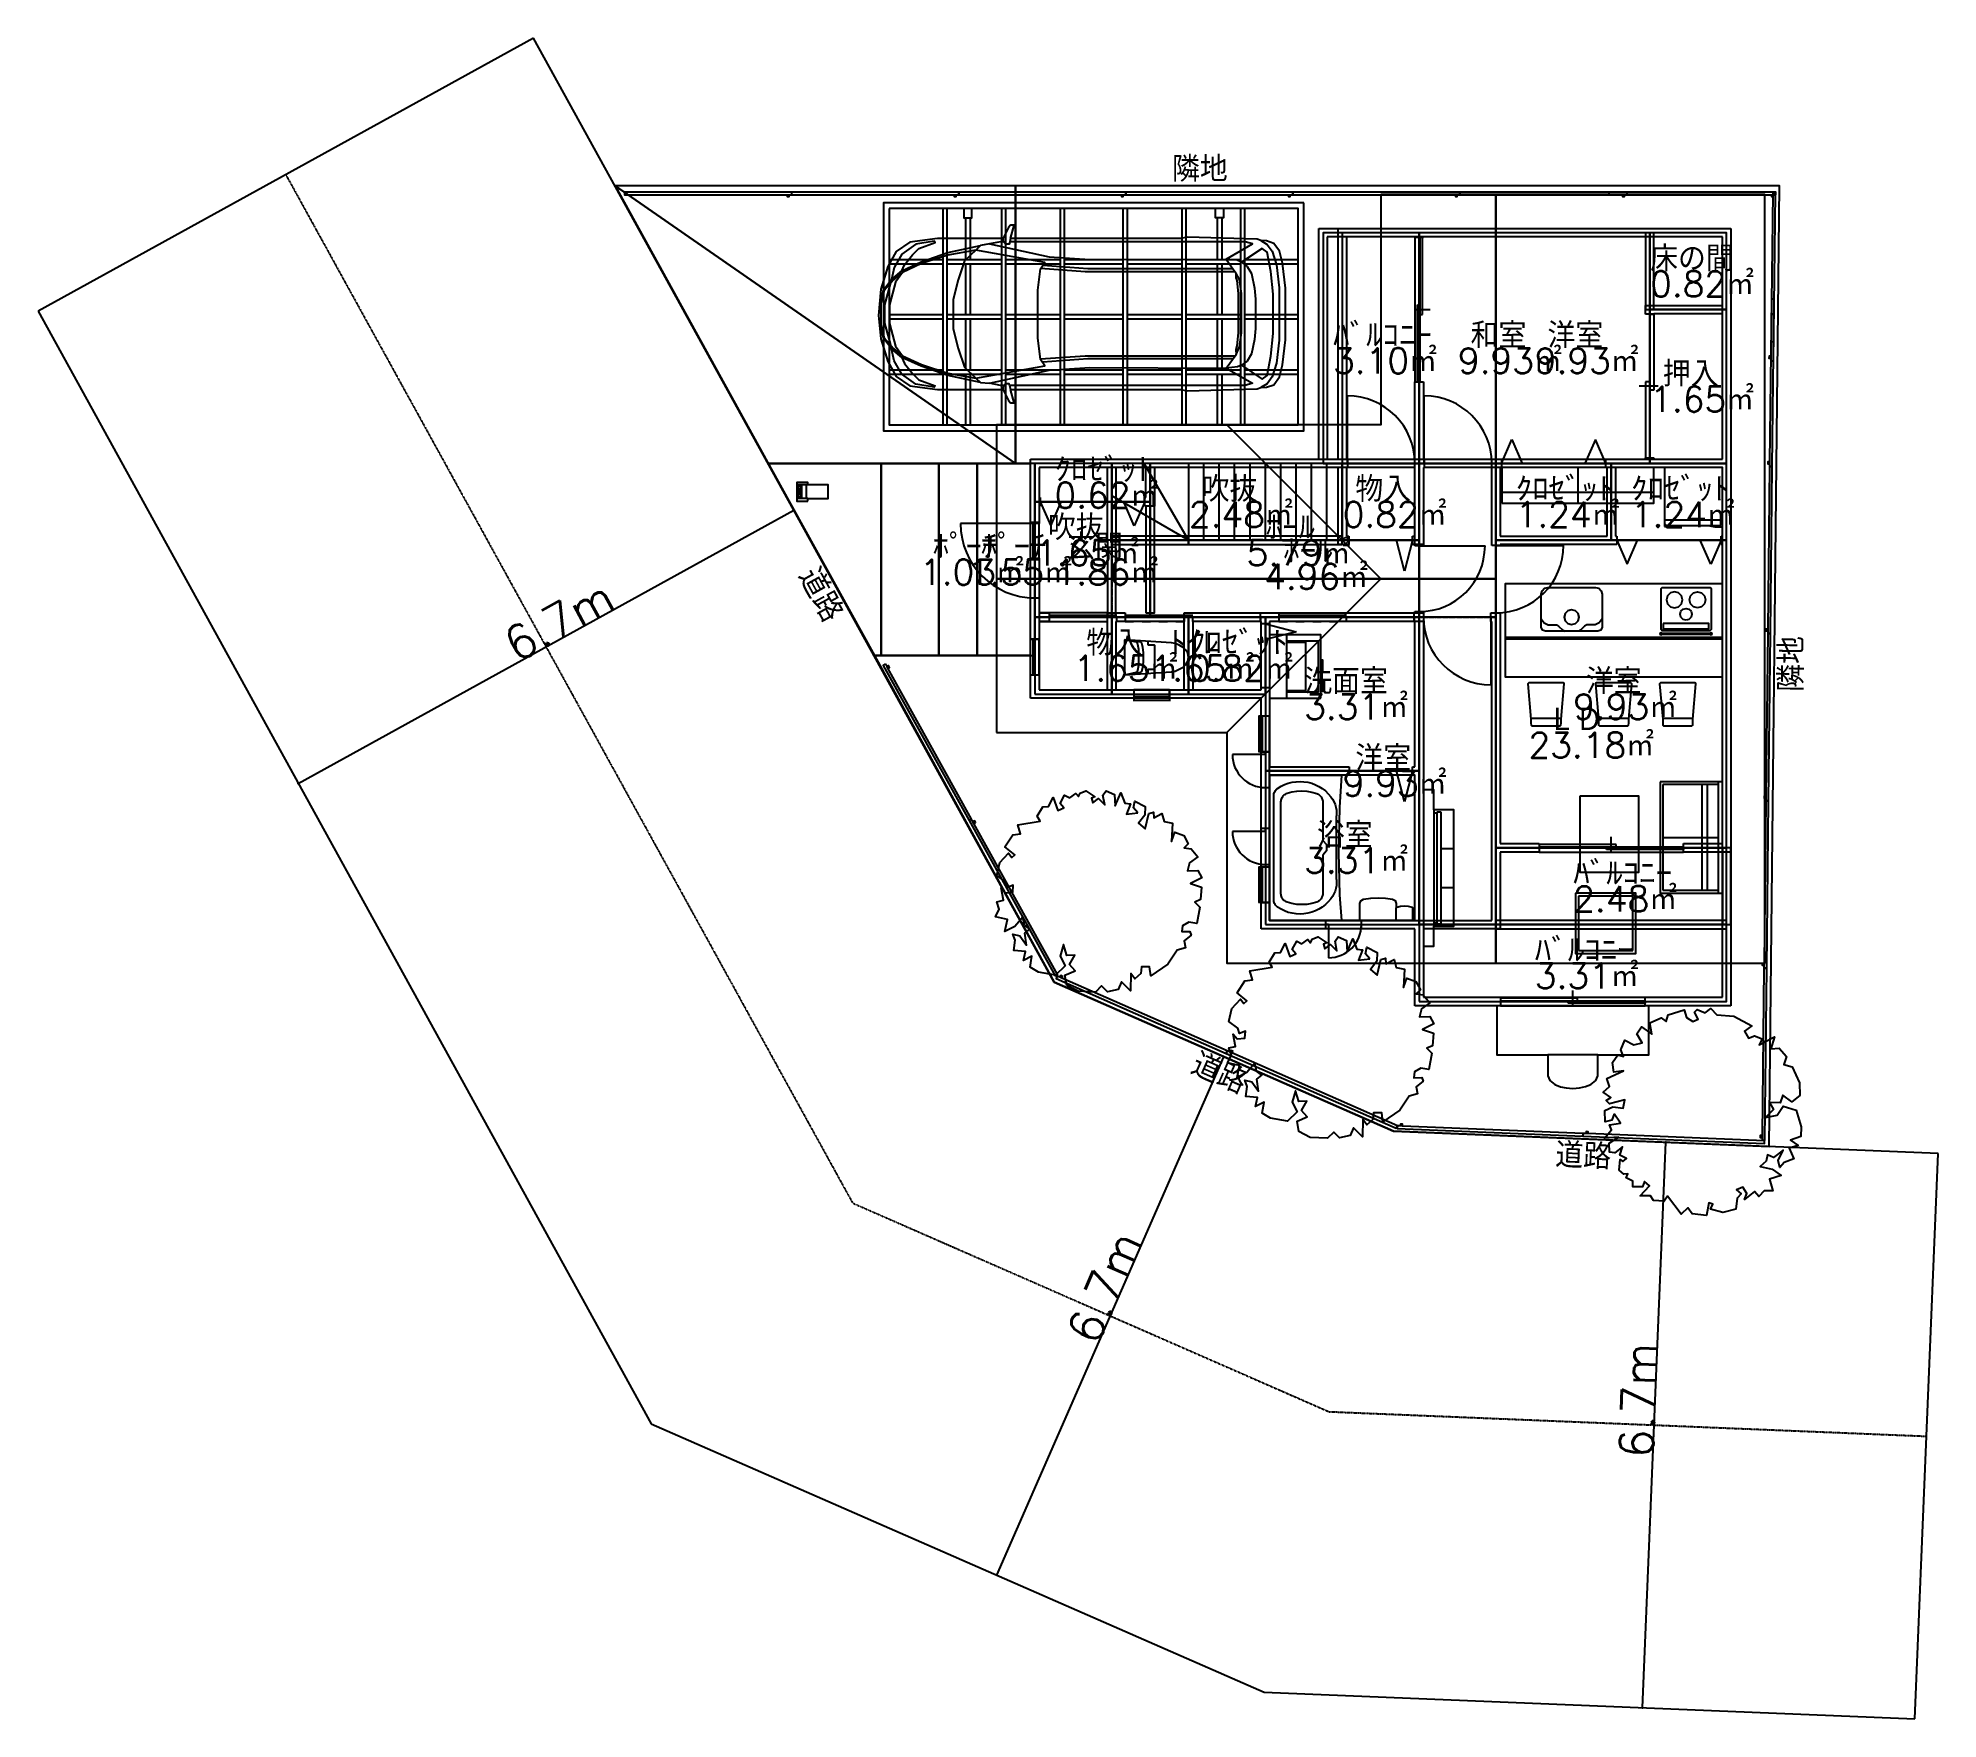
# Model space of a CAD drawing. Extents: x -16352 to 6143, y -13953 to 5945.
import ezdxf
from ezdxf.enums import TextEntityAlignment as Align

# ---------------------------------------------------------------- set-up
doc = ezdxf.new("R2010")
doc.units = 0
doc.linetypes.add('DASHDOT', pattern=[1, 0.5, -0.25, 0, -0.25])
doc.linetypes.add('DASHED', pattern=[0.75, 0.5, -0.25])
for name, color, linetype in [('三斜1階', 7, 'CONTINUOUS'), ('壁1階', 7, 'CONTINUOUS'), ('壁2階', 7, 'CONTINUOUS'), ('壁編集1階', 7, 'CONTINUOUS'), ('壁編集2階', 7, 'CONTINUOUS'), ('寸法線1階', 7, 'CONTINUOUS'), ('屋根2階', 7, 'CONTINUOUS'), ('建具1階', 7, 'CONTINUOUS'), ('建具2階', 7, 'CONTINUOUS'), ('敷地1階', 7, 'CONTINUOUS'), ('柱2階', 7, 'CONTINUOUS'), ('設備-家具1階', 7, 'CONTINUOUS'), ('道路-隣地1階', 7, 'CONTINUOUS'), ('部屋名1階', 7, 'CONTINUOUS'), ('部屋名2階', 7, 'CONTINUOUS'), ('間取り1階', 7, 'CONTINUOUS'), ('間取り2階', 7, 'CONTINUOUS'), ('階段1階', 7, 'CONTINUOUS'), ('高低差1階', 7, 'CONTINUOUS')]:
    doc.layers.add(name, color=color, linetype=linetype)
doc.styles.get("Standard").update_dxf_attribs({"font": 'txt.shx', "bigfont": 'bigfont.shx'})

msp = doc.modelspace()

# ---------------------------------------------------------------- texts
at = {"layer": '三斜1階', "color": 7}
msp.add_text('隣地', height=300, dxfattribs=at).set_placement((-2926.231749, 4544.007116), align=Align.TOP_LEFT)
for s, rotation, p in [('道路', 298.868362, (-7109.587306, -280.667009)), ('隣地', 89.38614, (4252.82984, -1791.616837)), ('道路', 336.349695, (-2606.825776, -6038.438679)), ('道路', 357.646703, (1620.05259, -7122.475555))]:
    msp.add_text(s, height=300, rotation=rotation, dxfattribs=at).set_placement(p, align=Align.TOP_LEFT)
at = {"layer": '寸法線1階', "color": 7}
for rotation, p in [(28.868362, (-10880.871731, -1103.718518)), (66.349695, (-4182.694547, -9387.563582)), (87.646703, (2367.367003, -10856.310202))]:
    msp.add_text('6.7m', height=400, rotation=rotation, dxfattribs=at).set_placement(p, align=Align.TOP_LEFT)
at = {"layer": '部屋名1階', "color": 7}
for s, p in [('床の間', (2735, 3485)), ('0.82㎡', (2735, 3185)), ('和室', (610, 2575)), ('9.93㎡', (460, 2275)), ('押入', (2885, 2120)), ('1.65㎡', (2735, 1820)), ('ｸﾛｾﾞｯﾄ', (-4317.5, 982.5)), ('0.62㎡', (-4317.5, 682.5)), ('ﾎｰﾙ', (-1817.5, 300)), ('ﾎﾟｰﾁ', (-5760, 72.5)), ('ﾎﾟｰﾁ', (-5191.25, 72.5)), ('玄関', (-4167.5, 72.5)), ('5.79㎡', (-2042.5, 0)), ('1.03㎡', (-5910, -227.5)), ('1.55㎡', (-5341.25, -227.5)), ('1.86㎡', (-4317.5, -227.5)), ('ﾄｲﾚ', (-2955, -1065)), ('1.65㎡', (-3180, -1365)), ('洗面室', (-1360, -1520)), ('3.31㎡', (-1360, -1820)), ('ＬＤ', (1520, -1975)), ('23.18㎡', (1295, -2275)), ('浴室', (-1210, -3340)), ('3.31㎡', (-1360, -3640))]:
    msp.add_text(s, height=300, dxfattribs=at).set_placement(p, align=Align.TOP_LEFT)
at = {"layer": '部屋名2階', "color": 7}
for s, p in [('ﾊﾞﾙｺﾆｰ', (-1018.75, 2575)), ('洋室', (1520, 2575)), ('3.10㎡', (-1018.75, 2275)), ('9.93㎡', (1370, 2275)), ('吹抜', (-2575, 755)), ('物入', (-755, 755)), ('ｸﾛｾﾞｯﾄ', (1142.5, 755)), ('ｸﾛｾﾞｯﾄ', (2507.5, 755)), ('2.48㎡', (-2725, 455)), ('0.82㎡', (-905, 455)), ('1.24㎡', (1142.5, 455)), ('1.24㎡', (2507.5, 455)), ('吹抜', (-4395, 300)), ('1.65㎡', (-4545, 0)), ('ﾎｰﾙ', (-1610, 20)), ('4.96㎡', (-1835, -280)), ('物入', (-3940, -1065)), ('ｸﾛｾﾞｯﾄ', (-2725, -1065)), ('1.65㎡', (-4090, -1365)), ('0.82㎡', (-2725, -1365)), ('洋室', (1975, -1520)), ('9.93㎡', (1825, -1820)), ('洋室', (-755, -2430)), ('9.93㎡', (-905, -2730)), ('ﾊﾞﾙｺﾆｰ', (1825, -3795)), ('2.48㎡', (1825, -4095)), ('ﾊﾞﾙｺﾆｰ', (1370, -4705)), ('3.31㎡', (1370, -5005))]:
    msp.add_text(s, height=300, dxfattribs=at).set_placement(p, align=Align.TOP_LEFT)

# ---------------------------------------------------------------- linework, layer by layer
at = {"layer": '壁1階', "color": 7, "linetype": 'CONTINUOUS'}
for p, q in [((-960, 3690), (3690, 3690)), ((-960, 960), (-960, 3690)), ((3690, 3690), (3690, -5510)), ((3590, 3590), (-860, 3590)), ((-860, 3590), (-860, 960)), ((3590, 2780), (3590, 3590)), ((2680, 2675), (2680, 2780)), ((2680, 2780), (3590, 2780)), ((2780, 2675), (2680, 2675)), ((2780, 2680), (2780, 2675)), ((3590, 2680), (2780, 2680)), ((3590, 960), (3590, 2680)), ((-5688, 910.5), (-4600, 910.5)), ((-5688, -1365.5), (-5688, 910.5)), ((-5233, 909.5), (-5687, 909.5)), ((-5687, 909.5), (-5687, -1364.5)), ((-5233, -1364.5), (-5233, 909.5)), ((-4600, 909.5), (-5232, 909.5)), ((-5232, 909.5), (-5232, -1364.5)), ((-4600, 960), (-960, 960)), ((-4600, 910.5), (-4600, 960)), ((-4600, 197.500031), (-4600, 909.5)), ((-860, 960), (-850, 960)), ((-850, 960), (-850, 860)), ((-50, 860), (-50, 960)), ((-50, 960), (2680, 960)), ((2680, 960), (2680, 975)), ((2680, 975), (2780, 975)), ((2780, 975), (2780, 960)), ((2780, 960), (3590, 960)), ((-3235, 860), (-4500, 860)), ((-4500, 860), (-4500, 505)), ((-3235, 505), (-3235, 860)), ((-850, 860), (-3135, 860)), ((-3135, 860), (-3135, 405)), ((-50, -65), (-50, 860)), ((50, 860), (50, -65)), ((3590, 860), (50, 860)), ((3590, -5410), (3590, 860)), ((-4500, 505), (-4485.5, 505)), ((-4485.5, 505), (-4485.5, 405)), ((-3249.5, 405), (-3249.5, 505)), ((-3249.5, 505), (-3235, 505)), ((-4485.5, 405), (-4500, 405)), ((-4500, 405), (-4500, 197.500031)), ((-3135, 405), (-3249.5, 405)), ((-4500, 197.500031), (-4600, 197.500031)), ((50, -65), (-50, -65)), ((-4600, -1172.5), (-4600, -682.5)), ((-4600, -682.5), (-4500, -682.5)), ((-4500, -682.5), (-4500, -1172.5)), ((-3690, -860), (-3480, -860)), ((-3690, -1770), (-3690, -860)), ((-3480, -860), (-3480, -960)), ((-1880, -960), (-1880, -860)), ((-1880, -860), (-1660, -860)), ((-1660, -860), (-1660, -960)), ((-60, -960), (-60, -860)), ((-60, -860), (-50, -860)), ((-50, -860), (-50, -845)), ((-50, -845), (50, -845)), ((50, -845), (50, -5410)), ((-3480, -960), (-3590, -960)), ((-3590, -960), (-3590, -1770)), ((-1870, -960), (-1880, -960)), ((-1870, -1770), (-1870, -960)), ((-1660, -960), (-1770, -960)), ((-1770, -960), (-1770, -2082.5)), ((-50, -960), (-60, -960)), ((-50, -2680), (-50, -960)), ((-4550.5, -1172.5), (-4600, -1172.5)), ((-4549.5, -1172.5), (-4550.5, -1172.5)), ((-4500, -1172.5), (-4549.5, -1172.5)), ((-4600, -1365.5), (-5688, -1365.5)), ((-5687, -1364.5), (-5233, -1364.5)), ((-5232, -1364.5), (-4600, -1364.5)), ((-4600, -1364.5), (-4600, -1365.5)), ((-4600, -1870), (-4600, -1592.5)), ((-4600, -1592.5), (-4500, -1592.5)), ((-4500, -1592.5), (-4500, -1770)), ((-4500, -1770), (-3690, -1770)), ((-3590, -1770), (-3377.5, -1770)), ((-3377.5, -1770), (-3377.5, -1870)), ((-2957.5, -1870), (-2957.5, -1770)), ((-2957.5, -1770), (-1870, -1770)), ((-3377.5, -1870), (-4600, -1870)), ((-1870, -1870), (-2957.5, -1870)), ((-1870, -2082.5), (-1870, -1870)), ((-1770, -2082.5), (-1870, -2082.5)), ((-1870, -3867.5), (-1870, -2502.5)), ((-1870, -2502.5), (-1770, -2502.5)), ((-1770, -2502.5), (-1770, -2680)), ((-1770, -2680), (-830, -2680)), ((-830, -2680), (-830, -2780)), ((-80, -2780), (-80, -2680)), ((-80, -2680), (-50, -2680)), ((-830, -2780), (-1770, -2780)), ((-1770, -2780), (-1770, -3867.5)), ((-50, -2780), (-80, -2780)), ((-50, -4500), (-50, -2780)), ((-1770, -3867.5), (-1870, -3867.5)), ((-1870, -4600), (-1870, -4287.5)), ((-1870, -4287.5), (-1770, -4287.5)), ((-1770, -4287.5), (-1770, -4500)), ((-50, -4600), (-1870, -4600)), ((-1770, -4500), (-50, -4500)), ((-50, -5510), (-50, -4600)), ((965, -5510), (-50, -5510)), ((50, -5410), (965, -5410)), ((965, -5410), (965, -5510)), ((2675, -5510), (2675, -5410)), ((2675, -5410), (3590, -5410)), ((3690, -5510), (2675, -5510))]:
    msp.add_line(p, q, dxfattribs=at)
at = {"layer": '壁2階', "color": 7, "linetype": 'CONTINUOUS'}
for p, q in [((-1187.5, 3690), (3690, 3690)), ((-1187.5, 960), (-1187.5, 3690)), ((3690, 3690), (3690, -3690)), ((-50, 3590), (-1087.5, 3590)), ((-1087.5, 3590), (-1087.5, 960)), ((-50, 3585), (-50, 3590)), ((50, 3585), (-50, 3585)), ((3590, 3590), (50, 3590)), ((50, 3590), (50, 3585)), ((3590, 960), (3590, 3590)), ((-50, 960), (-50, 1875)), ((-50, 1875), (50, 1875)), ((50, 1875), (50, 960)), ((-4600, 960), (-1187.5, 960)), ((-4600, 210), (-4600, 960)), ((-1087.5, 960), (-50, 960)), ((50, 960), (60, 960)), ((60, 960), (60, 860)), ((860, 860), (860, 960)), ((860, 960), (974.5, 960)), ((974.5, 960), (974.5, 860)), ((2210.5, 860), (2210.5, 960)), ((2210.5, 960), (3590, 960)), ((-3690, 860), (-4500, 860)), ((-4500, 860), (-4500, 210)), ((-3690, 0), (-3690, 860)), ((-3590, 860), (-3590, 0)), ((-960, 860), (-3590, 860)), ((-960, -50), (-960, 860)), ((-860, 860), (-860, 50)), ((-50, 860), (-860, 860)), ((-50, 50), (-50, 860)), ((60, 860), (50, 860)), ((50, 860), (50, -50)), ((860, -60), (860, 860)), ((974.5, 860), (960, 860)), ((960, 860), (960, 50)), ((2225, 860), (2210.5, 860)), ((2225, 50), (2225, 860)), ((3590, 860), (2325, 860)), ((2325, 860), (2325, 50)), ((3590, 50), (3590, 860)), ((-4500, 210), (-4600, 210)), ((-3590, 0), (-3690, 0)), ((-860, 50), (-832.5, 50)), ((-832.5, 50), (-832.5, -50)), ((-77.5, -50), (-77.5, 50)), ((-77.5, 50), (-50, 50)), ((960, 50), (2225, 50)), ((2325, 50), (2339.5, 50)), ((2339.5, 50), (2339.5, -50)), ((3575.5, -50), (3575.5, 50)), ((3575.5, 50), (3590, 50)), ((-4600, -1870), (-4600, -210)), ((-4600, -210), (-4500, -210)), ((-4500, -210), (-4500, -860)), ((-832.5, -50), (-960, -50)), ((50, -50), (-77.5, -50)), ((960, -60), (860, -60)), ((2339.5, -50), (960, -50)), ((960, -50), (960, -60)), ((3590, -50), (3575.5, -50)), ((3590, -3590), (3590, -50)), ((-4500, -860), (-4380, -860)), ((-4380, -860), (-4380, -960)), ((-2780, -960), (-2780, -860)), ((-2780, -860), (50, -860)), ((50, -860), (50, -960)), ((850, -960), (850, -860)), ((850, -860), (860, -860)), ((860, -860), (960, -860)), ((960, -860), (960, -3590)), ((-4380, -960), (-4500, -960)), ((-4500, -960), (-4500, -1770)), ((-2780, -1770), (-2780, -960)), ((-1870, -960), (-2680, -960)), ((-2680, -960), (-2680, -1770)), ((-1870, -987.5), (-1870, -960)), ((-1770, -987.5), (-1870, -987.5)), ((50, -960), (-1770, -960)), ((-1770, -960), (-1770, -987.5)), ((860, -960), (850, -960)), ((860, -4500), (860, -960)), ((-4500, -1770), (-2780, -1770)), ((-2680, -1770), (-1870, -1770)), ((-1870, -1770), (-1870, -1742.5)), ((-1870, -1742.5), (-1770, -1742.5)), ((-1770, -1742.5), (-1770, -2502.5)), ((-1870, -1870), (-4600, -1870)), ((-1870, -2502.5), (-1870, -1870)), ((-1770, -2502.5), (-1870, -2502.5)), ((-1870, -2927.5), (-1770, -2927.5)), ((-1870, -3412.5), (-1870, -2927.5)), ((-1770, -2927.5), (-1770, -3412.5)), ((-1770, -3412.5), (-1870, -3412.5)), ((960, -3590), (1420, -3590)), ((1420, -3590), (1420, -3690)), ((3130, -3690), (3130, -3590)), ((3130, -3590), (3590, -3590)), ((1420, -3690), (960, -3690)), ((960, -3690), (960, -4600)), ((3690, -3690), (3130, -3690)), ((-1870, -4600), (-1870, -3837.5)), ((-1870, -3837.5), (-1770, -3837.5)), ((-1770, -3837.5), (-1770, -4500)), ((-1107.5, -4600), (-1870, -4600)), ((-1770, -4500), (-1107.5, -4500)), ((-1107.5, -4500), (-1107.5, -4600)), ((-682.5, -4500), (860, -4500)), ((-682.5, -4600), (-682.5, -4500)), ((-50, -4600), (-682.5, -4600)), ((-50, -5510), (-50, -4600)), ((960, -4600), (50, -4600)), ((50, -4600), (50, -5410)), ((3590, -5410), (3590, -4550)), ((3590, -4550), (3690, -4550)), ((3690, -4550), (3690, -5510)), ((3690, -5510), (-50, -5510)), ((50, -5410), (3590, -5410))]:
    msp.add_line(p, q, dxfattribs=at)
at = {"layer": '壁編集1階', "color": 5, "linetype": 'CONTINUOUS'}
for points in [[(2680, 2730), (2780, 2730), (2780, 3640), (2680, 3640)], [(-3235, -860), (-3135, -860), (-3135, 405), (-3235, 405)], [(-4500, -860), (-4500, -960), (-3690, -960), (-3690, -860)]]:
    msp.add_lwpolyline(points, close=True, dxfattribs=at)
at = {"layer": '壁編集2階', "color": 5, "linetype": 'CONTINUOUS'}
for points in [[(-3690, -910), (-3590, -910), (-3590, 0), (-3690, 0)], [(-2730, -50), (-2730, 50), (-3640, 50), (-3640, -50)], [(-910, -50), (-910, 50), (-2730, 50), (-2730, -50)], [(3590, -4550), (3690, -4550), (3690, -3640), (3590, -3640)], [(910, -4500), (910, -4600), (3640, -4600), (3640, -4500)]]:
    msp.add_lwpolyline(points, close=True, dxfattribs=at)
at = {"layer": '寸法線1階', "color": 7, "linetype": 'CONTINUOUS'}
for p, q in [((-13271.159381, -2878.267743), (-7403.759966, 356.484814)), ((-7403.759966, 356.484814), (-7403.759966, 356.484814)), ((-13271.159381, -2878.267743), (-13271.159381, -2878.267743)), ((-4999.692809, -12250.257041), (-2311.964842, -6112.984163)), ((-2311.964842, -6112.984163), (-2311.964842, -6112.984163)), ((2645.899023, -13820.246759), (2921.009273, -7125.897324)), ((2921.009273, -7125.897324), (2921.009273, -7125.897324)), ((-4999.692809, -12250.257041), (-4999.692809, -12250.257041)), ((2645.899023, -13820.246759), (2645.899023, -13820.246759))]:
    msp.add_line(p, q, dxfattribs=at)
at = {"layer": '寸法線1階', "color": 7}
for p in [(-7403.759966, 356.484814), (-13271.159381, -2878.267743), (-2311.964842, -6112.984163), (2921.009273, -7125.897324), (-4999.692809, -12250.257041), (2645.899023, -13820.246759)]:
    msp.add_point(p, dxfattribs=at)
at = {"layer": '屋根2階', "color": 5, "linetype": 'CONTINUOUS'}
for points in [[(-455, 4095), (-455, 1365), (-2275, 1365), (-455, -455), (910, -455), (910, 4095)], [(4095, -5005), (4095, 4095), (910, 4095), (910, -5005)], [(-2275, 1365), (-5005, 1365), (-5005, -455), (-455, -455)], [(-5005, -2275), (-2275, -2275), (-455, -455), (-5005, -455)], [(-2275, -2275), (-2275, -5005), (910, -5005), (910, -4095), (910, -455), (-455, -455)]]:
    msp.add_lwpolyline(points, close=True, dxfattribs=at)
at = {"layer": '建具1階', "color": 7, "linetype": 'CONTINUOUS'}
for p, q in [((2730, 975), (2730, 2675)), ((2730, 2675), (2780, 2675)), ((2730, 2675), (2730, 975)), ((2780, 2675), (2780, 1775.02)), ((2830, 1825), (2605, 1825)), ((2730, 1874.98), (2680, 1874.98)), ((2680, 1874.98), (2680, 975)), ((-850, 910), (-850, 1710)), ((2780, 1775.02), (2730, 1775.02)), ((-850, 910), (-50, 910)), ((2680, 975), (2730, 975)), ((-4485.5, 455), (-3249.5, 455)), ((-4485.5, 455), (-4361.9, 171.8324)), ((-4361.9, 171.8324), (-4238.3, 455)), ((-3496.7, 455), (-4238.3, 455)), ((-3373.1, 171.8324), (-3496.7, 455)), ((-3249.5, 455), (-3373.1, 171.8324)), ((-4550, 197.500031), (-5430.000031, 197.500031)), ((-4550, 197.500031), (-4550, -682.5)), ((0, -65), (0, -845)), ((0, -65), (780, -65)), ((-3480, -885), (-2680, -885)), ((-1660, -885), (-860, -885)), ((-1880, -910), (-3480, -910)), ((-3480, -960), (-3380, -960)), ((-3280, -960), (-3180, -960)), ((-3080, -960), (-2980, -960)), ((-2880, -960), (-2780, -960)), ((-2680, -910), (-1880, -910)), ((-2680, -960), (-2680, -910)), ((-1880, -960), (-2680, -960)), ((-1880, -910), (-1880, -960)), ((-60, -910), (-1660, -910)), ((-1660, -960), (-1560, -960)), ((-1460, -960), (-1360, -960)), ((-1260, -960), (-1160, -960)), ((-1060, -960), (-960, -960)), ((-860, -910), (-60, -910)), ((-860, -960), (-860, -910)), ((-60, -960), (-860, -960)), ((-60, -910), (-60, -960)), ((-4600, -1592.5), (-4600, -1172.5)), ((-4600, -1172.5), (-4500, -1172.5)), ((-4570, -1592.5), (-4570, -1172.5)), ((-4550, -1172.5), (-4550, -1592.5)), ((-4500, -1592.5), (-4500, -1172.5)), ((-4600, -1592.5), (-4500, -1592.5)), ((-2957.5, -1770), (-3377.5, -1770)), ((-3377.5, -1770), (-3377.5, -1903)), ((-2957.5, -1770), (-2957.5, -1903)), ((-3377.5, -1820), (-2957.5, -1820)), ((-2957.5, -1855), (-3377.5, -1855)), ((-2957.5, -1895), (-3377.5, -1895)), ((-1770, -2082.5), (-1903, -2082.5)), ((-1895, -2502.5), (-1895, -2082.5)), ((-1855, -2502.5), (-1855, -2082.5)), ((-1820, -2082.5), (-1820, -2502.5)), ((-1770, -2502.5), (-1770, -2082.5)), ((-1770, -2502.5), (-1903, -2502.5)), ((-80, -2730), (-830, -2730)), ((-830, -2730), (-267.5, -2730)), ((-173.75, -3093.075), (-267.5, -2730)), ((-80, -2730), (-173.75, -3093.075)), ((-1770, -3867.5), (-1903, -3867.5)), ((-1895, -4287.5), (-1895, -3867.5)), ((-1855, -4287.5), (-1855, -3867.5)), ((-1820, -3867.5), (-1820, -4287.5)), ((-1770, -4287.5), (-1770, -3867.5)), ((-1770, -4287.5), (-1903, -4287.5)), ((1820, -5500), (1820, -5330)), ((1876.943, -5420), (965, -5420)), ((965, -5420), (965, -5450)), ((965, -5450), (2675, -5450)), ((2675, -5460), (965, -5460)), ((965, -5510), (2675, -5510)), ((1763.057, -5480), (1763.057, -5450)), ((2675, -5480), (1763.057, -5480)), ((1876.943, -5450), (1876.943, -5420)), ((2675, -5450), (2675, -5480))]:
    msp.add_line(p, q, dxfattribs=at)
at = {"layer": '建具1階'}
for centre, radius, start, end in [((-850, 910), 800, 0, 90), ((-4550, 197.500031), 880.000031, 180, -90), ((0, -65), 780, -90, 0)]:
    msp.add_arc(centre, radius, start, end, dxfattribs=at)
at = {"layer": '建具2階', "color": 7, "linetype": 'CONTINUOUS'}
for p, q in [((-50, 3585), (-50, 1875)), ((0, 1875), (0, 3585)), ((40, 3585), (10, 3585)), ((10, 3585), (10, 1875)), ((40, 2673.057), (40, 3585)), ((-40, 2730), (130, 2730)), ((-20, 1875), (-20, 2786.943)), ((-20, 2786.943), (10, 2786.943)), ((10, 2673.057), (40, 2673.057)), ((10, 1875), (-20, 1875)), ((60, 910), (60, 1710)), ((974.5, 910), (1098.1, 1193.1676)), ((1098.1, 1193.1676), (1221.7, 910)), ((2086.9, 1193.1676), (1963.3, 910)), ((2210.5, 910), (2086.9, 1193.1676)), ((60, 910), (860, 910)), ((2210.5, 910), (974.5, 910)), ((1221.7, 910), (1963.3, 910)), ((-4600, -210), (-4600, 210)), ((-4600, 210), (-4500, 210)), ((-4570, -210), (-4570, 210)), ((-4550, 210), (-4550, -210)), ((-4500, -210), (-4500, 210)), ((-77.5, 0), (-832.5, 0)), ((-832.5, 0), (-266.25, 0)), ((-171.875, -365.4955), (-266.25, 0)), ((-77.5, 0), (-171.875, -365.4955)), ((2339.5, 0), (3575.5, 0)), ((2339.5, 0), (2463.1, -283.1676)), ((2463.1, -283.1676), (2586.7, 0)), ((3328.3, 0), (2586.7, 0)), ((3451.9, -283.1676), (3328.3, 0)), ((3575.5, 0), (3451.9, -283.1676)), ((-4600, -210), (-4500, -210)), ((910, -60), (910, -860)), ((910, -60), (1710, -60)), ((-4380, -885), (-3580, -885)), ((-2780, -910), (-4380, -910)), ((-4380, -960), (-4280, -960)), ((-4180, -960), (-4080, -960)), ((-3980, -960), (-3880, -960)), ((-3780, -960), (-3680, -960)), ((-3580, -910), (-2780, -910)), ((-3580, -960), (-3580, -910)), ((-2780, -960), (-3580, -960)), ((-2780, -910), (-2780, -960)), ((-1820, -987.5), (-1820, -1742.5)), ((-1820, -987.5), (-1454.5045, -1081.875)), ((-1454.5045, -1081.875), (-1820, -1176.25)), ((850, -910), (50, -910)), ((850, -910), (850, -1710)), ((-1820, -1742.5), (-1820, -1176.25)), ((-1820, -2536.5), (-2211, -2536.5)), ((-1820, -2536.5), (-1820, -2502.5)), ((-1820, -2502.5), (-1820, -2927.5)), ((-1770, -2927.5), (-1770, -2502.5)), ((-1820, -3446.5), (-2211, -3446.5)), ((-1820, -3446.5), (-1820, -3412.5)), ((-1820, -3412.5), (-1820, -3837.5)), ((-1770, -3837.5), (-1770, -3412.5)), ((2275, -3680), (2275, -3510)), ((2331.943, -3600), (1420, -3600)), ((1420, -3600), (1420, -3630)), ((1420, -3630), (3130, -3630)), ((3130, -3640), (1420, -3640)), ((1420, -3690), (3130, -3690)), ((2218.057, -3660), (2218.057, -3630)), ((3130, -3660), (2218.057, -3660)), ((2331.943, -3630), (2331.943, -3600)), ((3130, -3630), (3130, -3660)), ((-682.5, -4500), (-1107.5, -4500)), ((-1073.5, -4550), (-1107.5, -4550)), ((-1107.5, -4550), (-682.5, -4550)), ((-1073.5, -4550), (-1073.5, -4941))]:
    msp.add_line(p, q, dxfattribs=at)
at = {"layer": '建具2階'}
for centre, radius, start, end in [((60, 910), 800, 0, 90), ((910, -60), 800, -90, 0), ((850, -910), 800, 180, -90), ((-1820, -2536.5), 391, 180, -90), ((-1820, -3446.5), 391, 180, -90), ((-1073.5, -4550), 391, -90, 0)]:
    msp.add_arc(centre, radius, start, end, dxfattribs=at)
at = {"layer": '敷地1階', "color": 7, "linetype": 'CONTINUOUS'}
msp.add_lwpolyline([(-4322.5, -5232.5), (-301.429683, -6993.468326), (4145.134966, -7176.20386), (4266.958655, 4194.007116), (-9519.422153, 4194.007116)], close=True, dxfattribs=at)
at = {"layer": '柱2階', "color": 7, "linetype": 'CONTINUOUS'}
msp.add_lwpolyline([(3590, -3640), (3590, -4550), (3690, -4550), (3690, -3640)], close=True, dxfattribs=at)
at = {"layer": '設備-家具1階', "color": 7, "linetype": 'CONTINUOUS'}
for p, q in [((-7481.5, 4090), (-7459.5, 4090)), ((-5503.57959, 4090), (-5481.57959, 4090)), ((-3525.65918, 4090), (-3503.65918, 4090)), ((-1547.73877, 4090), (-1525.73877, 4090)), ((430.181641, 4090), (452.181641, 4090)), ((2408.102051, 4090), (2430.102051, 4090)), ((4171.022461, 4090), (4193.022461, 4090)), ((-5641.196045, 3926.226807), (-5641.196045, 1365.226807)), ((-5591.196045, 3926.226807), (-5591.196045, 1365.226807)), ((-4946.196045, 3926.226807), (-4946.196045, 1365.226807)), ((-4896.196045, 3926.226807), (-4896.196045, 1365.226807)), ((-4251.196045, 3926.226807), (-4251.196045, 1365.226807)), ((-4201.196045, 3926.226807), (-4201.196045, 1365.226807)), ((-3506.196045, 3926.226807), (-3506.196045, 1365.226807)), ((-3456.196045, 3926.226807), (-3456.196045, 1365.226807)), ((-2811.196045, 3926.226807), (-2811.196045, 1365.226807)), ((-2761.196045, 3926.226807), (-2761.196045, 1365.226807)), ((-2116.196045, 3926.226807), (-2116.196045, 1365.226807)), ((-2066.196045, 3926.226807), (-2066.196045, 1365.226807)), ((-5371.696045, 3816.226807), (-5371.696045, 3323.476807)), ((-5315.696045, 3816.226807), (-5315.696045, 3323.476807)), ((-2391.696045, 3816.226807), (-2391.696045, 3323.476807)), ((-2335.696045, 3816.226807), (-2335.696045, 3323.476807)), ((-5086.819554, 3508.244218), (-5194.494965, 3487.779259)), ((-4839.833069, 3572.525998), (-4847.78821, 3532.811493)), ((-6273.696045, 3323.476807), (-5641.196045, 3323.476807)), ((-6273.696045, 3273.476807), (-5641.196045, 3273.476807)), ((-5591.196045, 3323.476807), (-4946.196045, 3323.476807)), ((-5591.196045, 3273.476807), (-4946.196045, 3273.476807)), ((-5371.696045, 3273.476807), (-5371.696045, 2670.726807)), ((-5315.696045, 3273.476807), (-5315.696045, 2670.726807)), ((-4896.196045, 3323.476807), (-4251.196045, 3323.476807)), ((-4896.196045, 3273.476807), (-4251.196045, 3273.476807)), ((-4201.196045, 3323.476807), (-3506.196045, 3323.476807)), ((-4201.196045, 3273.476807), (-3506.196045, 3273.476807)), ((-3456.196045, 3323.476807), (-2811.196045, 3323.476807)), ((-3456.196045, 3273.476807), (-2811.196045, 3273.476807)), ((-2761.196045, 3323.476807), (-2116.196045, 3323.476807)), ((-2761.196045, 3273.476807), (-2116.196045, 3273.476807)), ((-2391.696045, 3273.476807), (-2391.696045, 2670.726807)), ((-2335.696045, 3273.476807), (-2335.696045, 2670.726807)), ((-2066.196045, 3323.476807), (-1433.696045, 3323.476807)), ((-2066.196045, 3273.476807), (-1433.696045, 3273.476807)), ((-6273.696045, 2670.726807), (-5641.196045, 2670.726807)), ((-6273.696045, 2620.726807), (-5641.196045, 2620.726807)), ((-5591.196045, 2670.726807), (-4946.196045, 2670.726807)), ((-5591.196045, 2620.726807), (-4946.196045, 2620.726807)), ((-5371.696045, 2620.726807), (-5371.696045, 2017.976807)), ((-5315.696045, 2620.726807), (-5315.696045, 2017.976807)), ((-4896.196045, 2670.726807), (-4251.196045, 2670.726807)), ((-4896.196045, 2620.726807), (-4251.196045, 2620.726807)), ((-4201.196045, 2670.726807), (-3506.196045, 2670.726807)), ((-4201.196045, 2620.726807), (-3506.196045, 2620.726807)), ((-3456.196045, 2670.726807), (-2811.196045, 2670.726807)), ((-3456.196045, 2620.726807), (-2811.196045, 2620.726807)), ((-2761.196045, 2670.726807), (-2116.196045, 2670.726807)), ((-2761.196045, 2620.726807), (-2116.196045, 2620.726807)), ((-2391.696045, 2620.726807), (-2391.696045, 2017.976807)), ((-2335.696045, 2620.726807), (-2335.696045, 2017.976807)), ((-2066.196045, 2670.726807), (-1433.696045, 2670.726807)), ((-2066.196045, 2620.726807), (-1433.696045, 2620.726807)), ((4164.556871, 2177.709481), (4164.307296, 2155.710897)), ((-6273.696045, 2017.976807), (-5641.196045, 2017.976807)), ((-6273.696045, 1967.976807), (-5641.196045, 1967.976807)), ((-5591.196045, 2017.976807), (-4946.196045, 2017.976807)), ((-5591.196045, 1967.976807), (-4946.196045, 1967.976807)), ((-5371.696045, 1967.976807), (-5371.696045, 1365.226807)), ((-5315.696045, 1967.976807), (-5315.696045, 1365.226807)), ((-5194.494965, 1866.347224), (-5086.819554, 1858.624754)), ((-4896.196045, 2017.976807), (-4251.196045, 2017.976807)), ((-4896.196045, 1967.976807), (-4251.196045, 1967.976807)), ((-4849.97593, 1833.910082), (-4839.833069, 1783.273807)), ((-4201.196045, 2017.976807), (-3506.196045, 2017.976807)), ((-4201.196045, 1967.976807), (-3506.196045, 1967.976807)), ((-3456.196045, 2017.976807), (-2811.196045, 2017.976807)), ((-3456.196045, 1967.976807), (-2811.196045, 1967.976807)), ((-2761.196045, 2017.976807), (-2116.196045, 2017.976807)), ((-2761.196045, 1967.976807), (-2116.196045, 1967.976807)), ((-2391.696045, 1967.976807), (-2391.696045, 1365.226807)), ((-2335.696045, 1967.976807), (-2335.696045, 1365.226807)), ((-2066.196045, 2017.976807), (-1433.696045, 2017.976807)), ((-2066.196045, 1967.976807), (-1433.696045, 1967.976807)), ((4150.383043, 928.365975), (4150.133468, 906.367391)), ((1880.000031, 860.000015), (1880.000031, 440.000015)), ((-7236.49996, 655.181818), (-7367.499954, 655.181818)), ((-7236.49996, 494.818182), (-7367.499954, 494.818182)), ((-7321.499956, 655.181818), (-7321.499956, 494.818182)), ((-7311.499957, 655.181818), (-7311.499957, 494.818182)), ((-7256.499959, 655.181818), (-7256.499959, 494.818182)), ((980.000031, 570.000015), (2780.000031, 570.000015)), ((2905.00002, 242.66347), (3589.99998, 242.66347)), ((-1564.999976, -1870), (-1564.999976, -1120)), ((2868.421068, -1100.428932), (3451.578932, -1100.428932)), ((3451.578932, -1114.571068), (2868.421068, -1114.571068)), ((4128.09398, -1050.94213), (4127.844406, -1072.940715)), ((1020, -1147.5), (3590, -1147.5)), ((1020, -1167.5), (3590, -1167.5)), ((-6288.805162, -1514.775759), (-6300.120244, -1494.36281)), ((-1164.999928, -1445), (-1164.999928, -1420)), ((-1164.999928, -1680), (-1164.999928, -1655)), ((3545, -2892.5), (2886.999969, -2892.5)), ((2886.999969, -2892.5), (2886.999969, -4142.499878)), ((3346.999969, -2892.5), (3346.999969, -4142.499878)), ((3415, -4142.499878), (3415, -2892.5)), ((3545, -4177.499878), (3545, -2857.5)), ((-1721.625017, -4254.491018), (-1721.625017, -3025.508982)), ((-1635.625013, -4183.408405), (-1635.625013, -3096.591595)), ((-1141.124991, -3098.494501), (-1141.124991, -3553.999996)), ((4105.804918, -3030.250236), (4105.555343, -3052.24882)), ((-5271.049791, -3351.647585), (-5282.364873, -3331.234637)), ((-978.170548, -4016.719767), (-978.170548, -3263.280233)), ((173.00001, -3192), (173.00001, -4568)), ((210.000014, -3230), (173.00001, -3230)), ((260.000018, -3220), (210.000014, -3220)), ((210.000014, -3220), (210.000014, -4540)), ((260.000018, -4540), (260.000018, -3220)), ((-1141.124991, -3553.999996), (-1098.124989, -3602.374998)), ((2886.999969, -3517.499939), (3545, -3517.499939)), ((-1098.124989, -3677.625002), (-1141.124991, -3726.000004)), ((-1141.124991, -3726.000004), (-1141.124991, -4181.505499)), ((-1098.124989, -3602.374998), (-1098.124989, -3677.625002)), ((260.000018, -3650), (410.000031, -3650)), ((260.000018, -4110), (410.000031, -4110)), ((1887, -4212.5), (1887, -4856.5)), ((2531, -4212.5), (1887, -4212.5)), ((2531, -4856.5), (2531, -4212.5)), ((2886.999969, -4142.499878), (3545, -4142.499878)), ((-270.374953, -4500.000038), (-270.374953, -4353.175493)), ((-920.749981, -4500.000038), (-700.374972, -4500.000038)), ((173.00001, -4530), (210.000014, -4530)), ((210.000014, -4540), (260.000018, -4540)), ((1887, -4856.5), (2531, -4856.5)), ((-4230.266388, -5182.773092), (-4252.64632, -5172.925686)), ((4083.515855, -5009.558341), (4083.266281, -5031.556926)), ((-2216.37503, -6068.230123), (-2238.754963, -6058.382717)), ((2114.997113, -6089.986926), (1524.999038, -6089.986926)), ((-197.490561, -6933.679625), (-221.920617, -6932.677058)), ((1999.382495, -7023.290162), (1975.507667, -7022.310381)), ((4060.537488, -7045.681712), (4060.280549, -7068.329174))]:
    msp.add_line(p, q, dxfattribs=at)
for points in [[(-7427.75, 4090), (-7427.75, 4122), (-9407.25, 4122), (-9407.25, 4090), (-7481.5, 4090), (-7481.5, 4068), (-7459.5, 4068), (-7459.5, 4090)], [(-5449.82959, 4090), (-5449.82959, 4122), (-7429.32959, 4122), (-7429.32959, 4090), (-5503.57959, 4090), (-5503.57959, 4068), (-5481.57959, 4068), (-5481.57959, 4090)], [(-3471.90918, 4090), (-3471.90918, 4122), (-5451.40918, 4122), (-5451.40918, 4090), (-3525.65918, 4090), (-3525.65918, 4068), (-3503.65918, 4068), (-3503.65918, 4090)], [(-1493.98877, 4090), (-1493.98877, 4122), (-3473.48877, 4122), (-3473.48877, 4090), (-1547.73877, 4090), (-1547.73877, 4068), (-1525.73877, 4068), (-1525.73877, 4090)], [(483.931641, 4090), (483.931641, 4122), (-1495.568359, 4122), (-1495.568359, 4090), (430.181641, 4090), (430.181641, 4068), (452.181641, 4068), (452.181641, 4090)], [(2461.852051, 4090), (2461.852051, 4122), (482.352051, 4122), (482.352051, 4090), (2408.102051, 4090), (2408.102051, 4068), (2430.102051, 4068), (2430.102051, 4090)], [(4224.772461, 4090), (4224.772461, 4122), (2245.272461, 4122), (2245.272461, 4090), (4171.022461, 4090), (4171.022461, 4068), (4193.022461, 4068), (4193.022461, 4090)], [(4163.947115, 2123.96294), (4195.945056, 2123.599922), (4218.401079, 4102.972545), (4186.403138, 4103.335562), (4164.556871, 2177.709481), (4142.558286, 2177.959055), (4142.308712, 2155.960471), (4164.307296, 2155.710897)], [(-1363.696045, 3996.226807), (-6343.696045, 3996.226807), (-6343.696045, 1295.226807), (-1363.696045, 1295.226807)], [(-1584.010002, 2374.192023), (-1584.010002, 2982.444443), (-1616.410294, 3278.892717), (-1654.118046, 3420.706727), (-1719.478151, 3514.83107), (-1806.500946, 3542.8059), (-1874.374901, 3547.825865), (-1917.110354, 3565.395742), (-2744.167063, 3589.240576), (-2823.772319, 3572.507359), (-4839.833069, 3572.525998), (-4795.840691, 3729.399902), (-4839.833069, 3729.399902), (-4863.714646, 3700.535104), (-4925.303975, 3576.290971), (-4925.303975, 3573.783054), (-5701.416837, 3573.815658), (-6028.21736, 3529.890965), (-6191.617622, 3416.941754), (-6292.171629, 3241.24298), (-6373.87176, 2971.419864), (-6399.010262, 2661.314674), (-6373.87176, 2385.216602), (-6292.171629, 2115.393485), (-6191.617622, 1939.694712), (-6028.21736, 1826.7455), (-5701.416837, 1782.820807), (-4925.303975, 1783.228869), (-4925.303975, 1779.508833), (-4863.714646, 1655.264701), (-4839.833069, 1626.399902), (-4795.840691, 1626.399902), (-4839.833069, 1783.273807), (-2823.772319, 1784.129106), (-2744.167063, 1767.39589), (-1917.110354, 1791.240723), (-1874.374901, 1808.810601), (-1806.500946, 1813.830566), (-1719.478151, 1841.805395), (-1654.118046, 1935.929738), (-1616.410294, 2077.743748)], [(-5249.917927, 3435.778082), (-5383.989937, 3306.095654), (-5459.405442, 3084.380535), (-5518.061946, 2850.115504), (-5518.061946, 2504.010979), (-5459.405442, 2269.745948), (-5383.989937, 2048.030829), (-5249.917927, 1918.348401), (-4432.916619, 2064.764045), (-4483.193622, 2140.06352), (-4512.521874, 2395.245072), (-4512.521874, 2958.881411), (-4483.193622, 3214.062963), (-4432.916619, 3289.362438)], [(-2060.795217, 3532.958889), (-4847.78821, 3532.811493), (-4853.659245, 3503.501479), (-4896.394698, 3503.501479), (-4918.974196, 3532.907685), (-4956.867589, 3532.958889), (-5086.819554, 3508.244218), (-4381.366028, 3353.777519), (-3898.687299, 3322.884179), (-2283.570015, 3329.062847), (-1974.160574, 3508.244218)], [(-1856.584986, 3452.636206), (-2104.112539, 3291.99084), (-2036.042462, 3242.561496), (-1986.536951, 3156.060145), (-1949.407819, 2983.057443), (-1937.031441, 2853.305416), (-1937.031441, 2508.351015), (-1949.407819, 2378.598988), (-1986.536951, 2205.596286), (-2036.042462, 2119.094934), (-2102.279916, 2073.846299), (-1856.584986, 1909.020224), (-1800.891287, 1952.2709), (-1757.573965, 2180.881614), (-1726.633021, 2446.564335), (-1726.633021, 2915.092095), (-1757.573965, 3180.774817), (-1800.891287, 3409.385531)], [(-2169.737094, 3107.943567), (-2159.681693, 3075.313795), (-2142.084742, 2922.204863), (-2142.084742, 2455.29867), (-2159.681693, 2302.189739), (-2169.200112, 2257.082332), (-2167.904471, 2200.163975), (-2127.001641, 2289.639827), (-2101.863139, 2455.29867), (-2101.863139, 2922.204863), (-2127.001641, 3087.863707), (-2169.737094, 3165.673164)], [(4149.773287, 874.619434), (4181.771228, 874.256417), (4204.22725, 2853.629039), (4172.22931, 2853.992056), (4150.383043, 928.365975), (4128.384458, 928.61555), (4128.134884, 906.616965), (4150.133468, 906.367391)], [(-2060.795217, 1833.910082), (-4849.97593, 1833.910082), (-4853.659245, 1852.298325), (-4896.394698, 1852.298325), (-4910.514075, 1833.910082), (-4956.867589, 1833.910082), (-5086.819554, 1858.624754), (-4381.366028, 2013.091453), (-3898.687299, 2043.984793), (-2283.570015, 2037.806125), (-1974.160574, 1858.624754)], [(-7236.49996, 464.75), (-7236.49996, 494.818182), (-6996.499969, 494.818182), (-6996.499969, 655.181818), (-7236.49996, 655.181818), (-7236.49996, 685.25), (-7367.499954, 685.25), (-7367.499954, 464.75)], [(980.000031, 440.000015), (2780.000031, 440.000015), (2780.000031, 860.000015), (980.000031, 860.000015)], [(2905.00002, 164.362814), (2991.038663, 164.362814), (3061.634472, 174.316287), (3423.437993, 174.316287), (3501.755218, 161.04499), (3589.99998, 161.04499), (3589.99998, 859.999993), (2905.00002, 859.999993)], [(4127.484225, -1104.688672), (4159.482165, -1105.051689), (4181.938188, 874.320933), (4149.940247, 874.68395), (4128.09398, -1050.94213), (4106.095396, -1050.692556), (4105.845821, -1072.69114), (4127.844406, -1072.940715)], [(3590, -1617.5), (3590, -517.5), (1020, -517.5), (1020, -1617.5)], [(-1164.999928, -1870), (-1164.999928, -1680), (-1144.999925, -1680), (-1144.999925, -1760), (-1164.999928, -1760), (-1164.999928, -1785), (-1139.999925, -1785), (-1139.999925, -1655), (-1164.999928, -1655), (-1164.999928, -1445), (-1144.999925, -1445), (-1144.999925, -1525), (-1164.999928, -1525), (-1164.999928, -1550), (-1139.999925, -1550), (-1139.999925, -1420), (-1164.999928, -1420), (-1164.999928, -1120), (-1770, -1120), (-1770, -1870)], [(4105.195162, -3083.996777), (4137.193103, -3084.359794), (4159.649125, -1104.987172), (4127.651185, -1104.624155), (4105.804918, -3030.250236), (4083.806333, -3030.000661), (4083.556759, -3051.999246), (4105.555343, -3052.24882)], [(-2929.999997, -1557.499997), (-2889.999997, -1547.499998), (-2839.999997, -1527.499999), (-2794.999997, -1502.500001), (-2764.999997, -1472.500002), (-2739.999997, -1432.500005), (-2729.999997, -1387.500007), (-2739.999997, -1337.50001), (-2764.999997, -1297.500013), (-2794.999997, -1267.500015), (-2839.999997, -1242.500016), (-2889.999997, -1222.500017), (-2929.999997, -1212.500018), (-3484.999997, -1177.50002), (-3489.999997, -1182.50002), (-3489.999997, -1587.499996), (-3484.999997, -1592.499995)], [(-6316.449965, -1464.903214), (-6344.437796, -1480.417122), (-5326.337567, -3317.118554), (-5298.349736, -3301.604646), (-6288.805162, -1514.775759), (-6269.563529, -1504.109947), (-6280.878611, -1483.696999), (-6300.120244, -1494.36281)], [(1669.715256, -2197.499969), (1679.732834, -2187.437288), (1681.018555, -2166.264408), (1681.018555, -2118.204264), (1717.5, -1697.562727), (1707.482422, -1687.500031), (1297.517578, -1687.500031), (1287.5, -1697.562727), (1323.981445, -2118.204279), (1323.981445, -2166.264408), (1325.267166, -2187.437288), (1335.284744, -2197.499969)], [(2469.715256, -2197.499969), (2479.732834, -2187.437288), (2481.018555, -2166.264408), (2481.018555, -2118.204264), (2517.5, -1697.562727), (2507.482422, -1687.500031), (2097.517578, -1687.500031), (2087.5, -1697.562727), (2123.981445, -2118.204279), (2123.981445, -2166.264408), (2125.267166, -2187.437288), (2135.284744, -2197.499969)], [(3229.715256, -2197.499969), (3239.732834, -2187.437288), (3241.018555, -2166.264408), (3241.018555, -2118.204264), (3277.5, -1697.562727), (3267.482422, -1687.500031), (2857.517578, -1687.500031), (2847.5, -1697.562727), (2883.981445, -2118.204279), (2883.981445, -2166.264408), (2885.267166, -2187.437288), (2895.284744, -2197.499969)], [(-920.749981, -4500.000038), (-1770.000019, -4500.000038), (-1770.000019, -2779.999962), (-920.749981, -2779.999962), (-942.579791, -3163.326763), (-953.329791, -3690.076787), (-942.579791, -4195.326809)], [(2851.999969, -2857.5), (2851.999969, -4177.499878), (3590, -4177.499878), (3590, -2857.5)], [(-3329.706946, -3226.930733), (-3382.274875, -3167.024737), (-3365.353985, -3087.377207), (-3243.004141, -3150.405641), (-3248.213503, -3251.958403), (-3321.322087, -3350.52038), (-3242.763287, -3417.515407), (-3198.913165, -3235.490996), (-3145.496135, -3216.968534), (-3140.72919, -3284.075103), (-3044.442102, -3232.820872), (-3020.033993, -3328.830199), (-2920.112484, -3348.703454), (-2931.387146, -3564.049458), (-2893.56062, -3455.991558), (-2786.565414, -3495.102817), (-2732.799912, -3591.993552), (-2783.535539, -3641.16148), (-2699.058912, -3650.583042), (-2620.696125, -3747.436597), (-2719.950544, -3817.226694), (-2743.880411, -3912.784551), (-2618.644465, -3907.484379), (-2571.79835, -3995.105312), (-2708.201339, -4064.054919), (-2575.736403, -4105.532925), (-2588.012625, -4254.035663), (-2656.352413, -4284.400685), (-2596.033614, -4341.685733), (-2632.320932, -4535.953589), (-2727.604609, -4518.747563), (-2800.687998, -4562.838403), (-2809.344456, -4632.520696), (-2714.598426, -4630.360032), (-2700.71111, -4675.260885), (-2782.002443, -4740.684075), (-2765.034861, -4822.701317), (-2865.380429, -4850.828277), (-2975.508141, -5018.846426), (-3178.058623, -5155.801081), (-3190.46137, -5050.439548), (-3286.967816, -5050.719921), (-3294.230688, -5127.528424), (-3366.776428, -5190.985953), (-3413.329449, -5126.228989), (-3416.339678, -5331.609756), (-3522.576028, -5227.535521), (-3562.945171, -5317.843721), (-3689.770716, -5345.876211), (-3758.859767, -5276.028993), (-3830.256475, -5350.110012), (-4035.9179, -5339.008853), (-4171.079764, -5269.812945), (-4192.888027, -5148.799023), (-4073.087596, -5094.971749), (-4138.654913, -5022.559291), (-4075.432351, -4912.059998), (-4170.300658, -4915.969301), (-4210.446743, -4786.644313), (-4250.351974, -4924.42909), (-4190.156192, -5037.584187), (-4303.901818, -5149.119258), (-4505.520777, -5110.420023), (-4604.113297, -5053.504412), (-4583.646379, -4923.146327), (-4685.581545, -4974.005605), (-4661.056147, -4866.77479), (-4798.370452, -4855.415648), (-4782.402581, -4735.286101), (-4811.39998, -4662.970794), (-4729.188853, -4683.5971), (-4650.150165, -4791.978228), (-4670.017976, -4649.076544), (-4610.113438, -4604.06415), (-4670.945799, -4554.123389), (-4690.945106, -4461.351006), (-4785.619249, -4570.705304), (-4903.227343, -4629.254576), (-4874.373715, -4487.182615), (-5016.464186, -4457.097566), (-4970.446964, -4367.184318), (-4998.466149, -4280.879892), (-4921.446557, -4261.664963), (-4949.073717, -4115.64348), (-4900.02662, -4171.788896), (-4810.684115, -4165.736), (-4804.937105, -4083.549927), (-4872.910063, -4108.669029), (-4894.988075, -4045.623524), (-5001.175884, -3967.910538), (-4965.818241, -3813.99305), (-4862.390353, -3702.556515), (-4823.612863, -3755.406597), (-4787.278854, -3722.803513), (-4903.540053, -3626.814223), (-4810.430312, -3485.721106), (-4720.958158, -3475.108582), (-4751.397684, -3369.305816), (-4487.306374, -3326.27122), (-4520.925098, -3265.93309), (-4456.496318, -3156.22102), (-4388.107989, -3152.217247), (-4331.454534, -3045.475854), (-4279.59692, -3196.706076), (-4207.614023, -3168.352995), (-4249.374902, -3116.231462), (-4197.098217, -3017.969967), (-4136.681227, -3046.795398), (-4065.113701, -2997.326988), (-4033.670765, -3034.669498), (-4013.791885, -2993.886998), (-3947.457067, -2965.138965), (-3840.78015, -3035.857392), (-3877.896361, -3052.591067), (-3864.620429, -3106.235119), (-3794.935596, -3056.635059), (-3722.636259, -3131.978332), (-3743.050937, -3018.090621), (-3705.371883, -2966.252498), (-3608.156972, -3009.951423), (-3597.407482, -3144.366708), (-3531.015104, -2988.987853), (-3484.609556, -3109.964594), (-3418.959857, -3118.069649), (-3464.202047, -3241.540854)], [(50, -4805), (173.00001, -4805), (173.00001, -4568), (410.000031, -4568), (410.000031, -3192), (173.00001, -3192), (173.00001, -2955), (50, -2955)], [(1901.999969, -3027.5), (1901.999969, -3927.5), (2601.999969, -3927.5), (2601.999969, -3027.5)], [(4082.9061, -5063.304883), (4114.90404, -5063.6679), (4137.360063, -3084.295278), (4105.362122, -3083.93226), (4083.515855, -5009.558341), (4061.517271, -5009.308767), (4061.267696, -5031.307351), (4083.266281, -5031.556926)], [(-5298.694594, -3301.775041), (-5326.682425, -3317.288948), (-4308.582196, -5153.99038), (-4280.594365, -5138.476473), (-5271.049791, -3351.647585), (-5251.808157, -3340.981773), (-5263.12324, -3320.568825), (-5282.364873, -3331.234637)], [(-700.374972, -4500.000038), (-700.374972, -4301.289587), (-688.259542, -4267.295101), (-657.37497, -4248.625555), (-571.812673, -4235.604935), (-485.374962, -4231.250026), (-398.937251, -4235.604935), (-313.374954, -4248.625555), (-283.891566, -4265.647798), (-270.374953, -4301.289587), (-270.374953, -4353.175493), (-268.372241, -4346.926697), (-263.110312, -4343.006187), (-218.984381, -4331.849851), (-173.624948, -4328.097055), (-128.265515, -4331.849851), (-84.139584, -4343.006187), (-78.877655, -4346.926697), (-76.874944, -4353.175493), (-76.874944, -4500.000038)], [(1852, -4177.5), (1852, -4891.5), (2566, -4891.5), (2566, -4177.5)], [(-582.341223, -4955.634347), (-634.909153, -4895.72835), (-617.988262, -4816.080821), (-495.638418, -4879.109254), (-500.84778, -4980.662017), (-573.956364, -5079.223993), (-495.397564, -5146.21902), (-451.547442, -4964.194609), (-398.130413, -4945.672148), (-393.363467, -5012.778716), (-297.07638, -4961.524486), (-272.66827, -5057.533812), (-172.746762, -5077.407067), (-184.021423, -5292.753071), (-146.194898, -5184.695171), (-39.199692, -5223.80643), (14.56581, -5320.697166), (-36.169817, -5369.865094), (48.306811, -5379.286655), (126.669597, -5476.14021), (27.415179, -5545.930308), (3.485312, -5641.488164), (128.721258, -5636.187993), (175.567373, -5723.808926), (39.164383, -5792.758532), (171.629319, -5834.236538), (159.353097, -5982.739276), (91.013309, -6013.104298), (151.332109, -6070.389346), (115.044791, -6264.657202), (19.761113, -6247.451176), (-53.322275, -6291.542016), (-61.978733, -6361.224309), (32.767296, -6359.063645), (46.654612, -6403.964498), (-34.63672, -6469.387688), (-17.669138, -6551.40493), (-118.014706, -6579.531891), (-228.142418, -6747.550039), (-430.692901, -6884.504695), (-443.095647, -6779.143161), (-539.602093, -6779.423534), (-546.864965, -6856.232037), (-619.410706, -6919.689566), (-665.963726, -6854.932602), (-668.973955, -7060.31337), (-775.210305, -6956.239135), (-815.579449, -7046.547334), (-942.404994, -7074.579824), (-1011.494044, -7004.732607), (-1082.890753, -7078.813625), (-1288.552177, -7067.712466), (-1423.714041, -6998.516558), (-1445.522304, -6877.502636), (-1325.721874, -6823.675362), (-1391.289191, -6751.262904), (-1328.066629, -6640.763611), (-1422.934935, -6644.672915), (-1463.08102, -6515.347926), (-1502.986252, -6653.132704), (-1442.790469, -6766.287801), (-1556.536095, -6877.822871), (-1758.155054, -6839.123636), (-1856.747575, -6782.208025), (-1836.280656, -6651.84994), (-1938.215822, -6702.709218), (-1913.690424, -6595.478403), (-2051.004729, -6584.119262), (-2035.036858, -6463.989714), (-2064.034258, -6391.674407), (-1981.82313, -6412.300713), (-1902.784442, -6520.681842), (-1922.652253, -6377.780158), (-1862.747715, -6332.767763), (-1923.580077, -6282.827002), (-1943.579383, -6190.05462), (-2038.253527, -6299.408918), (-2155.86162, -6357.95819), (-2127.007992, -6215.886228), (-2269.098463, -6185.801179), (-2223.081241, -6095.887932), (-2251.100426, -6009.583506), (-2174.080835, -5990.368576), (-2201.707994, -5844.347093), (-2152.660897, -5900.492509), (-2063.318393, -5894.439613), (-2057.571383, -5812.25354), (-2125.54434, -5837.372643), (-2147.622353, -5774.327138), (-2253.810162, -5696.614151), (-2218.452518, -5542.696663), (-2115.024631, -5431.260128), (-2076.24714, -5484.11021), (-2039.913131, -5451.507126), (-2156.17433, -5355.517837), (-2063.06459, -5214.42472), (-1973.592435, -5203.812196), (-2004.031961, -5098.00943), (-1739.940651, -5054.974833), (-1773.559375, -4994.636703), (-1709.130595, -4884.924634), (-1640.742266, -4880.92086), (-1584.088811, -4774.179467), (-1532.231198, -4925.409689), (-1460.248301, -4897.056608), (-1502.00918, -4844.935075), (-1449.732495, -4746.67358), (-1389.315504, -4775.499012), (-1317.747978, -4726.030602), (-1286.305042, -4763.373112), (-1266.426163, -4722.590612), (-1200.091344, -4693.842578), (-1093.414428, -4764.561005), (-1130.530638, -4781.29468), (-1117.254706, -4834.938733), (-1047.569873, -4785.338672), (-975.270536, -4860.681946), (-995.685214, -4746.794234), (-958.006161, -4694.956111), (-860.791249, -4738.655036), (-850.041759, -4873.070321), (-783.649381, -4717.691466), (-737.243833, -4838.668208), (-671.594135, -4846.773262), (-716.836325, -4970.244467)], [(-4284.944632, -5158.714089), (-4297.832526, -5188.004056), (-2284.147241, -6074.046787), (-2271.259347, -6044.75682), (-4230.266388, -5182.773092), (-4221.405961, -5162.636239), (-4243.785893, -5152.788833), (-4252.64632, -5172.925686)], [(4059.90974, -7101.013578), (4091.907681, -7101.3766), (4115.026344, -5063.619788), (4083.028404, -5063.256767), (4060.537488, -7045.681712), (4038.538904, -7045.432135), (4038.281965, -7068.079596), (4060.280549, -7068.329174)], [(2720, -5509.987793), (920, -5509.987793), (920, -6089.986926), (1524.999038, -6089.986926), (1525.00412, -6338.389364), (1547.235321, -6395.653867), (1608.310745, -6442.993395), (1675.003403, -6469.025094), (1742.610497, -6483.234668), (1820, -6489.986328), (1897.389503, -6483.234668), (1970, -6467.072149), (2031.689255, -6442.993395), (2092.764679, -6395.653867), (2114.99588, -6338.389364), (2114.997113, -6089.986926), (2720, -6089.986926)], [(2309.003948, -6788.942478), (2280.78924, -6863.481367), (2202.520769, -6885.933357), (2200.7318, -6748.3148), (2292.843215, -6705.238259), (2414.190676, -6723.517262), (2436.462651, -6622.701699), (2255.15825, -6669.439624), (2213.726111, -6630.970955), (2270.739749, -6595.257366), (2180.2809, -6534.303318), (2253.593191, -6467.678588), (2224.229926, -6370.123204), (2419.662295, -6278.979315), (2306.494355, -6296.310586), (2290.79634, -6183.477803), (2351.104407, -6090.518237), (2418.336045, -6112.232193), (2386.995416, -6033.220603), (2435.722929, -5918.560379), (2543.941055, -5973.432363), (2639.548026, -5949.699485), (2576.073537, -5841.610988), (2631.44531, -5759.112787), (2756.361524, -5847.179599), (2730.795909, -5710.747258), (2867.679381, -5651.868706), (2926.573691, -5697.953643), (2948.835426, -5617.801604), (3137.399625, -5558.63817), (3166.940583, -5650.846403), (3240.181056, -5694.675809), (3305.77083, -5669.605153), (3259.382511, -5586.963745), (3292.507911, -5553.622299), (3388.437128, -5594.683958), (3452.888257, -5541.19771), (3524.83228, -5616.592779), (3724.885329, -5634.950035), (3940.900804, -5749.49518), (3853.694828, -5809.910399), (3899.249415, -5894.988905), (3970.47701, -5865.342233), (4060.564844, -5899.604815), (4025.243157, -5971.110245), (4207.996829, -5877.34769), (4165.979679, -6020.008713), (4264.669251, -6013.255419), (4348.961458, -6112.075272), (4319.72537, -6205.868566), (4418.653751, -6234.129186), (4505.4042, -6420.929124), (4507.762491, -6572.755477), (4411.151899, -6648.823626), (4307.382342, -6568.316499), (4274.227926, -6660.204593), (4146.981647, -6656.25866), (4194.971329, -6738.187096), (4099.631587, -6834.34839), (4240.022696, -6804.896583), (4311.672509, -6698.623761), (4463.552468, -6746.692644), (4524.037439, -6942.879809), (4520.070322, -7056.652099), (4395.362328, -7099.780296), (4488.124067, -7165.906721), (4381.9309, -7194.593898), (4436.366535, -7321.168027), (4322.801978, -7363.46664), (4272.564807, -7423.019805), (4252.180968, -7340.748223), (4310.769408, -7220.079346), (4193.922082, -7304.709859), (4126.05502, -7272.94933), (4110.519009, -7350.106885), (4037.994963, -7411.31922), (4178.995895, -7443.572794), (4285.905489, -7519.927358), (4146.917435, -7561.149863), (4187.061349, -7700.732377), (4086.068886, -7702.313294), (4023.020812, -7767.57024), (3969.896528, -7708.58684), (3853.937377, -7801.533108), (3880.484619, -7731.868416), (3833.196465, -7655.825329), (3757.932411, -7689.335044), (3812.022633, -7737.558899), (3766.721755, -7786.650699), (3747.957417, -7916.893007), (3595.456933, -7957.933944), (3448.507861, -7918.928824), (3476.966785, -7859.878721), (3431.122186, -7843.103917), (3400.950001, -7990.820704), (3232.659798, -7974.848889), (3181.284863, -7900.831944), (3102.157057, -7977.37984), (2940.176404, -7764.404573), (2902.684032, -7822.41518), (2775.566544, -7817.034641), (2739.925046, -7758.530988), (2619.080805, -7758.621005), (2728.26349, -7641.835161), (2669.435282, -7591.589001), (2643.020245, -7652.931246), (2531.718078, -7652.904651), (2528.805364, -7586.026894), (2451.528433, -7546.060531), (2469.738348, -7500.76682), (2424.396968, -7502.361035), (2367.871651, -7457.287251), (2380.230537, -7329.896834), (2412.4305, -7354.812517), (2453.562715, -7317.906208), (2377.053413, -7279.663971), (2409.635093, -7180.455921), (2318.662322, -7251.948054), (2255.202732, -7243.015949), (2248.146957, -7136.664874), (2361.782029, -7064.069484), (2193.42131, -7078.394447), (2278.451347, -6980.62564), (2254.787019, -6918.855304), (2385.045544, -6900.835568)], [(-2271.053274, -6044.17112), (-2283.941168, -6073.461087), (-270.255883, -6959.503819), (-257.367989, -6930.213851), (-2216.37503, -6068.230123), (-2207.514603, -6048.093271), (-2229.894536, -6038.245865), (-2238.754963, -6058.382717)], [(-257.17763, -6931.230172), (-258.48975, -6963.203259), (1939.660069, -7053.411482), (1940.972189, -7021.438395), (-197.490561, -6933.679625), (-196.588479, -6911.698127), (-221.018535, -6910.69556), (-221.920617, -6932.677058)], [(1941.05195, -7020.896378), (1939.739831, -7052.869466), (4087.93171, -7141.027502), (4089.243829, -7109.054415), (1999.382495, -7023.290162), (2000.284577, -7001.308664), (1976.40975, -7000.328883), (1975.507667, -7022.310381)]]:
    msp.add_lwpolyline(points, close=True, dxfattribs=at)
for points in [[(-6273.696045, 3926.226807), (-6273.696045, 1365.226807), (-1433.696045, 1365.226807), (-1433.696045, 3926.226807), (-6273.696045, 3926.226807)], [(-5391.696045, 3926.226807), (-5391.696045, 3816.226807), (-5295.696045, 3816.226807), (-5295.696045, 3926.226807)], [(-2315.696045, 3926.226807), (-2315.696045, 3816.226807), (-2411.696045, 3816.226807), (-2411.696045, 3926.226807)], [(-6373.4907, 2802.554042), (-6343.324498, 2963.192921), (-6247.798191, 3088.692045), (-6124.619532, 3189.091344), (-5895.859166, 3294.510608), (-5581.627893, 3404.949837), (-5194.494965, 3487.779259), (-5249.917927, 3435.778082), (-5581.627893, 3374.830047), (-5893.345316, 3274.430748), (-6117.077982, 3169.011484), (-6225.173539, 3083.67208), (-6333.269097, 2958.172956), (-6373.4907, 2802.554042), (-6373.4907, 2551.572441), (-6333.269097, 2395.953527), (-6225.173539, 2270.454403), (-6117.077982, 2185.114999), (-5893.345316, 2079.695735), (-5581.627893, 1979.296436), (-5249.917927, 1918.348401), (-5194.494965, 1866.347224), (-5581.627893, 1949.176646), (-5895.859166, 2059.615875), (-6124.619532, 2165.035139), (-6247.798191, 2265.434438), (-6343.324498, 2390.933562), (-6373.4907, 2551.572441)], [(-6124.619532, 3189.091344), (-6092.951242, 3260.192392), (-5999.938786, 3380.671551), (-5924.52328, 3453.461042), (-5728.442966, 3526.250534), (-5742.269142, 3540.055438), (-5957.203332, 3506.170674), (-6123.117444, 3388.201498), (-6213.616051, 3230.072602), (-6247.798191, 3088.692045)], [(-4925.303975, 3576.290971), (-4925.303975, 3541.151217), (-4918.974196, 3532.907685)], [(-1874.374901, 3547.825865), (-1798.912425, 3503.096895), (-1738.58002, 3422.777455), (-1688.303017, 3259.628594), (-1658.136815, 2988.550487), (-1658.136815, 2368.085979), (-1688.303017, 2097.007871), (-1738.58002, 1933.85901), (-1798.912425, 1853.539571), (-1874.374901, 1808.810601)], [(-6117.077982, 3169.011484), (-6200.179353, 3056.403042), (-6270.567158, 2787.834917), (-6270.567158, 2566.291566), (-6200.179353, 2297.723441), (-6117.077982, 2185.114999)], [(-2181.008314, 3178.293717), (-3954.110641, 3178.712048), (-4482.019179, 3216.361785)], [(-2203.632965, 3212.178481), (-3920.592638, 3212.178481), (-4455.623752, 3251.50154)], [(-2104.112539, 3291.99084), (-2153.425504, 3314.226111), (-2285.402639, 3328.031014), (-2219.93617, 3235.771717), (-2169.737094, 3165.673164)], [(-6259.319419, 3045.896153), (-6329.707224, 2787.367958), (-6329.707224, 2571.77849), (-6259.319419, 2313.250295)], [(-6124.619532, 2165.035139), (-6092.951242, 2093.934091), (-5999.938786, 1973.454933), (-5924.52328, 1900.665441), (-5728.442966, 1827.875949), (-5742.269142, 1814.071045), (-5957.203332, 1847.955809), (-6123.117444, 1965.924985), (-6213.616051, 2124.053881), (-6247.798191, 2265.434438)], [(-2181.008314, 2180.01607), (-3954.110641, 2179.597739), (-4482.019179, 2141.948002)], [(-2203.632965, 2146.131306), (-3920.592638, 2146.131306), (-4455.623752, 2106.808247)], [(-2102.279916, 2073.846299), (-2151.592881, 2051.611028), (-2283.570015, 2037.806125), (-2167.904471, 2200.163975)], [(-4910.514075, 1833.910082), (-4925.303975, 1814.648588), (-4925.303975, 1783.228869)], [(-7321.499956, 605.068182), (-7351.499955, 605.068182), (-7351.499955, 635.136364), (-7321.499956, 635.136364)], [(-7321.499956, 559.965909), (-7351.499955, 559.965909), (-7351.499955, 590.034091), (-7321.499956, 590.034091)], [(-7321.499956, 509.852273), (-7351.499955, 509.852273), (-7351.499955, 539.920455), (-7321.499956, 539.920455)], [(2905.00002, 198.425811), (2928.555489, 174.8088), (3058.196747, 173.831594)], [(3423.437993, 174.316287), (3562.423492, 174.316287), (3589.99998, 194.002045)], [(2086.5, -557.5), (2126.5, -568.217968), (2155.782032, -597.5), (2166.5, -637.5), (2166.5, -1027.5), (2151.855339, -1062.855339), (2116.5, -1077.5), (1495.5, -1077.5), (1460.144661, -1062.855339), (1445.5, -1027.5), (1445.5, -637.5), (1456.217968, -597.5), (1485.5, -568.217968), (1525.5, -557.5), (2086.5, -557.5)], [(2864, -1055.5), (2864, -572.5), (2879, -557.5), (3441, -557.5), (3456, -572.5), (3456, -1055.5), (3441, -1070.5), (2879, -1070.5), (2864, -1055.5)], [(3022.69517, -800.97291), (3070.19517, -788.245324), (3104.967584, -753.47291), (3117.69517, -705.97291), (3104.967584, -658.47291), (3070.19517, -623.700497), (3022.69517, -610.97291), (2975.19517, -623.700497), (2940.422757, -658.47291), (2927.69517, -705.97291), (2940.422757, -753.47291), (2975.19517, -788.245324), (3022.69517, -800.97291)], [(3297.30483, -800.97291), (3249.80483, -788.245324), (3215.032416, -753.47291), (3202.30483, -705.97291), (3215.032416, -658.47291), (3249.80483, -623.700497), (3297.30483, -610.97291), (3344.80483, -623.700497), (3379.577243, -658.47291), (3392.30483, -705.97291), (3379.577243, -753.47291), (3344.80483, -788.245324), (3297.30483, -800.97291)], [(1806, -998.665437), (1850, -986.875673), (1882.210236, -954.665437), (1894, -910.665437), (1882.210236, -866.665437), (1850, -834.455202), (1806, -822.665437), (1762, -834.455202), (1729.789764, -866.665437), (1718, -910.665437), (1729.789764, -954.665437), (1762, -986.875673), (1806, -998.665437)], [(3160, -945.665797), (3125, -936.287576), (3099.378222, -910.665797), (3090, -875.665797), (3099.378222, -840.665797), (3125, -815.044019), (3160, -805.665797), (3195, -815.044019), (3220.621778, -840.665797), (3230, -875.665797), (3220.621778, -910.665797), (3195, -936.287576), (3160, -945.665797)], [(1445.5, -930.186379), (1481.83702, -976.908955), (1528.134401, -1001.119581), (1624.615027, -1001.119581), (1652.040263, -1016.457675), (1701.523441, -1065.940853), (1721.027307, -1077.5)], [(2166.5, -930.186379), (2130.16298, -976.908955), (2083.865599, -1001.119581), (1987.384973, -1001.119581), (1959.959737, -1016.457675), (1910.476559, -1065.940853), (1890.972693, -1077.5)], [(2861.35, -1117.5), (2868.421068, -1114.571068), (2871.35, -1107.5), (2868.421068, -1100.428932), (2861.35, -1097.5), (2854.278932, -1100.428932), (2851.35, -1107.5), (2854.278932, -1114.571068), (2861.35, -1117.5)], [(2890, -984.5), (2890, -1049.5), (3430, -1049.5), (3430, -984.5), (2890, -984.5)], [(3458.65, -1117.5), (3465.721068, -1114.571068), (3468.65, -1107.5), (3465.721068, -1100.428932), (3458.65, -1097.5), (3451.578932, -1100.428932), (3448.65, -1107.5), (3451.578932, -1114.571068), (3458.65, -1117.5)], [(-3484.999997, -1592.499995), (-3344.999997, -1562.499997), (-3334.999997, -1552.499998), (-3324.999997, -1517.5), (-3319.999997, -1477.500002), (-3319.999997, -1292.500013), (-3324.999997, -1252.500016), (-3334.999997, -1217.500018), (-3344.999997, -1207.500018), (-3484.999997, -1177.50002)], [(-3484.097342, -1592.079641), (-3294.999997, -1562.499997), (-3284.999997, -1552.499998), (-3269.999997, -1502.500001), (-3264.597342, -1442.07965), (-3264.999997, -1327.500011), (-3269.999997, -1267.500015), (-3284.999997, -1217.500018), (-3294.999997, -1207.500018), (-3484.097342, -1177.579666)], [(-3209.597342, -1574.579642), (-3209.999997, -1532.499999), (-3204.999997, -1527.499999), (-3134.999997, -1527.499999), (-3129.999997, -1522.499999), (-3129.999997, -1247.500016), (-3134.999997, -1242.500016), (-3204.999997, -1242.500016), (-3209.999997, -1237.500016), (-3209.597342, -1194.579665)], [(-1564.999976, -1795), (-1189.999931, -1795), (-1189.999931, -1195), (-1564.999976, -1195)], [(-1564.999976, -1780), (-1339.999949, -1780), (-1339.999949, -1210), (-1564.999976, -1210)], [(1681.018555, -2118.204264), (1671.392838, -2107.679774), (1333.607162, -2107.679774), (1323.981445, -2118.204279)], [(2481.018555, -2118.204264), (2471.392838, -2107.679774), (2133.607162, -2107.679774), (2123.981445, -2118.204279)], [(3241.018555, -2118.204264), (3231.392838, -2107.679774), (2893.607162, -2107.679774), (2883.981445, -2118.204279)], [(-1674.963654, -2936.881048), (-1635.052364, -2912.346334), (-1592.875032, -2891.951825), (-1548.859728, -2875.904511), (-1503.453175, -2864.367259), (-1457.116215, -2857.457165), (-1410.319134, -2855.244359), (-1363.536889, -2857.751302), (-1317.244283, -2864.952549), (-1271.911154, -2876.775013), (-1227.997598, -2893.098705), (-1185.949307, -2913.757951), (-1146.193038, -2938.543075), (-1109.132289, -2967.202527), (-1075.143199, -2999.445433), (-1044.570732, -3034.944554)], [(-76.874944, -4500.000038), (-49.999943, -4500.000038), (-49.999943, -2779.999962), (-920.749981, -2779.999962)], [(-1721.625017, -3025.508982), (-1721.002257, -3013.954523), (-1719.141193, -3002.533936), (-1716.063388, -2991.379544), (-1711.804502, -2980.620583), (-1706.413878, -2970.381709), (-1699.953975, -2960.781552), (-1692.499638, -2951.931342), (-1684.137235, -2943.93362), (-1674.963654, -2936.881048)], [(-1635.625013, -3096.591595), (-1635.045492, -3085.444347), (-1633.313178, -3074.417286), (-1630.446748, -3063.629304), (-1626.477107, -3053.196714), (-1621.447055, -3043.231998), (-1615.410826, -3033.842594), (-1608.433499, -3025.129736), (-1600.590304, -3017.187364), (-1591.965804, -3010.101111), (-1582.652986, -3003.947379), (-1572.75226, -2998.792518), (-1562.370372, -2994.692105)], [(-1562.370372, -2994.692105), (-1505.225203, -2978.935662), (-1446.692512, -2969.567644), (-1387.484203, -2966.701989), (-1328.320402, -2970.373551), (-1269.92069, -2980.537674), (-1212.995356, -2997.070738)], [(-1212.995356, -2997.070738), (-1202.780563, -3001.260048), (-1193.049325, -3006.474961), (-1183.904285, -3012.660472), (-1175.441902, -3019.751338), (-1167.751434, -3027.672767), (-1160.914, -3036.341205), (-1155.001719, -3045.665219), (-1150.076952, -3055.546463), (-1146.191643, -3065.880711), (-1143.386775, -3076.558962), (-1141.691932, -3087.468582), (-1141.124991, -3098.494501)], [(-1044.570732, -3034.944554), (-1024.745473, -3063.514294), (-1008.111607, -3094.052557), (-994.862537, -3126.204278), (-985.152307, -3159.59563), (-979.093818, -3193.838377), (-976.75751, -3228.53438), (-978.170548, -3263.280233)], [(-978.170548, -4016.719767), (-976.75751, -4051.46562), (-979.093818, -4086.161623), (-985.152307, -4120.40437), (-994.862537, -4153.795722), (-1008.111607, -4185.947443), (-1024.745473, -4216.485706), (-1044.570732, -4245.055446)], [(-1674.963654, -4343.118952), (-1684.137235, -4336.06638), (-1692.499638, -4328.068658), (-1699.953975, -4319.218448), (-1706.413878, -4309.618291), (-1711.804502, -4299.379417), (-1716.063388, -4288.620456), (-1719.141193, -4277.466064), (-1721.002257, -4266.045477), (-1721.625017, -4254.491018)], [(-1044.570732, -4245.055446), (-1075.143199, -4280.554567), (-1109.132289, -4312.797473), (-1146.193038, -4341.456925), (-1185.949307, -4366.242049), (-1227.997598, -4386.901295), (-1271.911154, -4403.224987), (-1317.244283, -4415.047451), (-1363.536889, -4422.248698), (-1410.319134, -4424.755641), (-1457.116215, -4422.542835), (-1503.453175, -4415.632741), (-1548.859728, -4404.095489), (-1592.875032, -4388.048175), (-1635.052364, -4367.653666), (-1674.963654, -4343.118952)], [(-1562.370372, -4285.307895), (-1572.75226, -4281.207482), (-1582.652986, -4276.052621), (-1591.965804, -4269.898889), (-1600.590304, -4262.812636), (-1608.433499, -4254.870264), (-1615.410826, -4246.157406), (-1621.447055, -4236.768002), (-1626.477107, -4226.803286), (-1630.446748, -4216.370696), (-1633.313178, -4205.582714), (-1635.045492, -4194.555653), (-1635.625013, -4183.408405)], [(-1141.124991, -4181.505499), (-1141.691932, -4192.531418), (-1143.386775, -4203.441038), (-1146.191643, -4214.119289), (-1150.076952, -4224.453537), (-1155.001719, -4234.334781), (-1160.914, -4243.658795), (-1167.751434, -4252.327233), (-1175.441902, -4260.248662), (-1183.904285, -4267.339528), (-1193.049325, -4273.525039), (-1202.780563, -4278.739952), (-1212.995356, -4282.929262)], [(-1212.995356, -4282.929262), (-1269.92069, -4299.462326), (-1328.320402, -4309.626449), (-1387.484203, -4313.298011), (-1446.692512, -4310.432356), (-1505.225203, -4301.064338), (-1562.370372, -4285.307895)]]:
    msp.add_lwpolyline(points, dxfattribs=at)
at = {"layer": '道路-隣地1階', "color": 7, "linetype": 'CONTINUOUS'}
for p, q in [((-10485.019932, 5945.469628), (-16352.419346, 2710.717071)), ((-4322.5, -5232.5), (-10485.019932, 5945.469628)), ((-16352.419346, 2710.717071), (-9092.4365, -10457.900419)), ((-301.429683, -6993.468326), (-4322.5, -5232.5)), ((6143.44823, -7258.326323), (-301.429683, -6993.468326)), ((5868.33798, -13952.675757), (6143.44823, -7258.326323)), ((-9092.4365, -10457.900419), (-1835.219909, -13636.091186)), ((-1835.219909, -13636.091186), (5868.33798, -13952.675757))]:
    msp.add_line(p, q, dxfattribs=at)
at = {"layer": '道路-隣地1階', "color": 7, "linetype": 'DASHDOT'}
for p, q in [((-13418.719639, 4328.09335), (-6707.46825, -7845.20021)), ((-6707.46825, -7845.20021), (-1068.324796, -10314.779756)), ((-1068.324796, -10314.779756), (6005.893105, -10605.50104))]:
    msp.add_line(p, q, dxfattribs=at)
at = {"layer": '間取り1階', "color": 7, "linetype": 'CONTINUOUS'}
for points in [[(-910, 910), (2730, 910), (2730, 3640), (-910, 3640)], [(2730, 2730), (3640, 2730), (3640, 3640), (2730, 3640)], [(2730, 910), (3640, 910), (3640, 2730), (2730, 2730)], [(-5687.5, -1365), (-5232.5, -1365), (-5232.5, 910), (-5687.5, 910)], [(-5232.5, -1365), (-4550, -1365), (-4550, 910), (-5232.5, 910)], [(-4550, 455), (-3185, 455), (-3185, 910), (-4550, 910)], [(-3185, -910), (0, -910), (0, 910), (-3185, 910)], [(0, -5460), (3640, -5460), (3640, 910), (0, 910)], [(-4550, -910), (-3185, -910), (-3185, 455), (-4550, 455)], [(-4550, -1820), (-3640, -1820), (-3640, -910), (-4550, -910)], [(-3640, -1820), (-1820, -1820), (-1820, -910), (-3640, -910)], [(-1820, -2730), (0, -2730), (0, -910), (-1820, -910)], [(-1820, -4550), (0, -4550), (0, -2730), (-1820, -2730)]]:
    msp.add_lwpolyline(points, close=True, dxfattribs=at)
at = {"layer": '間取り2階', "color": 7, "linetype": 'CONTINUOUS'}
for points in [[(-1137.5, 910), (0, 910), (0, 3640), (-1137.5, 3640)], [(0, 910), (3640, 910), (3640, 3640), (0, 3640)], [(-4550, -910), (-3640, -910), (-3640, 910), (-4550, 910)], [(-3640, 0), (-910, 0), (-910, 910), (-3640, 910)], [(-910, 0), (0, 0), (0, 910), (-910, 910)], [(910, 0), (2275, 0), (2275, 910), (910, 910)], [(2275, 0), (3640, 0), (3640, 910), (2275, 910)], [(910, -3640), (3640, -3640), (3640, 0), (910, 0)], [(-4550, -1820), (-2730, -1820), (-2730, -910), (-4550, -910)], [(-2730, -1820), (-1820, -1820), (-1820, -910), (-2730, -910)], [(-1820, -4550), (910, -4550), (910, -910), (-1820, -910)], [(910, -4550), (3640, -4550), (3640, -3640), (910, -3640)], [(0, -5460), (3640, -5460), (3640, -4550), (0, -4550)]]:
    msp.add_lwpolyline(points, close=True, dxfattribs=at)
at = {"layer": '間取り2階', "color": 7, "linetype": 'DASHED'}
msp.add_lwpolyline([(-3640, 0), (-3640, -910), (910, -910), (910, 910), (0, 910), (0, 0)], close=True, dxfattribs=at)
at = {"layer": '階段1階', "color": 7, "linetype": 'CONTINUOUS'}
for p, q in [((-910, 910), (-3640, 910)), ((-3640, 910), (-3640, 0)), ((-2730, 0), (-3255.3885, 910)), ((-2730, 910), (-2730, 0)), ((-2548, 0), (-2548, 910)), ((-2366, 0), (-2366, 910)), ((-2184, 0), (-2184, 910)), ((-2002, 0), (-2002, 910)), ((-1820, 0), (-1820, 910)), ((-1638, 0), (-1638, 910)), ((-1456, 0), (-1456, 910)), ((-1274, 0), (-1274, 910)), ((-1092, 0), (-1092, 910)), ((-910, 0), (-910, 910)), ((-2730, 0), (-3640, 525.3885)), ((-910, 0), (-3640, 0))]:
    msp.add_line(p, q, dxfattribs=at)
at = {"layer": '高低差1階', "color": 7, "linetype": 'CONTINUOUS'}
for points in [[(-9519.422153, 4194.007116), (-4777.5, 910), (-4777.5, 4194.007116)], [(-7708.918101, 910), (-4777.5, 910), (-9519.422153, 4194.007116)], [(-4322.5, -5232.5), (-301.429683, -6993.468326), (4145.134966, -7176.20386), (4266.958655, 4194.007116), (-4777.5, 4194.007116), (-4777.5, 910), (-5687.5, 910), (-5687.5, -1365), (-6450, -1365)], [(-6370, 910), (-7708.918101, 910), (-6450, -1365), (-6370, -1365)], [(-5687.5, 910), (-6370, 910), (-6370, -1365), (-5687.5, -1365)]]:
    msp.add_lwpolyline(points, close=True, dxfattribs=at)

msp.set_redraw_order([(e.dxf.handle, doc.entitydb.next_handle()) for e in msp.query("TEXT MTEXT ATTDEF DIMENSION ARC_DIMENSION")])  # texts and dimensions are drawn at this point

doc.saveas('drawing.dxf')
